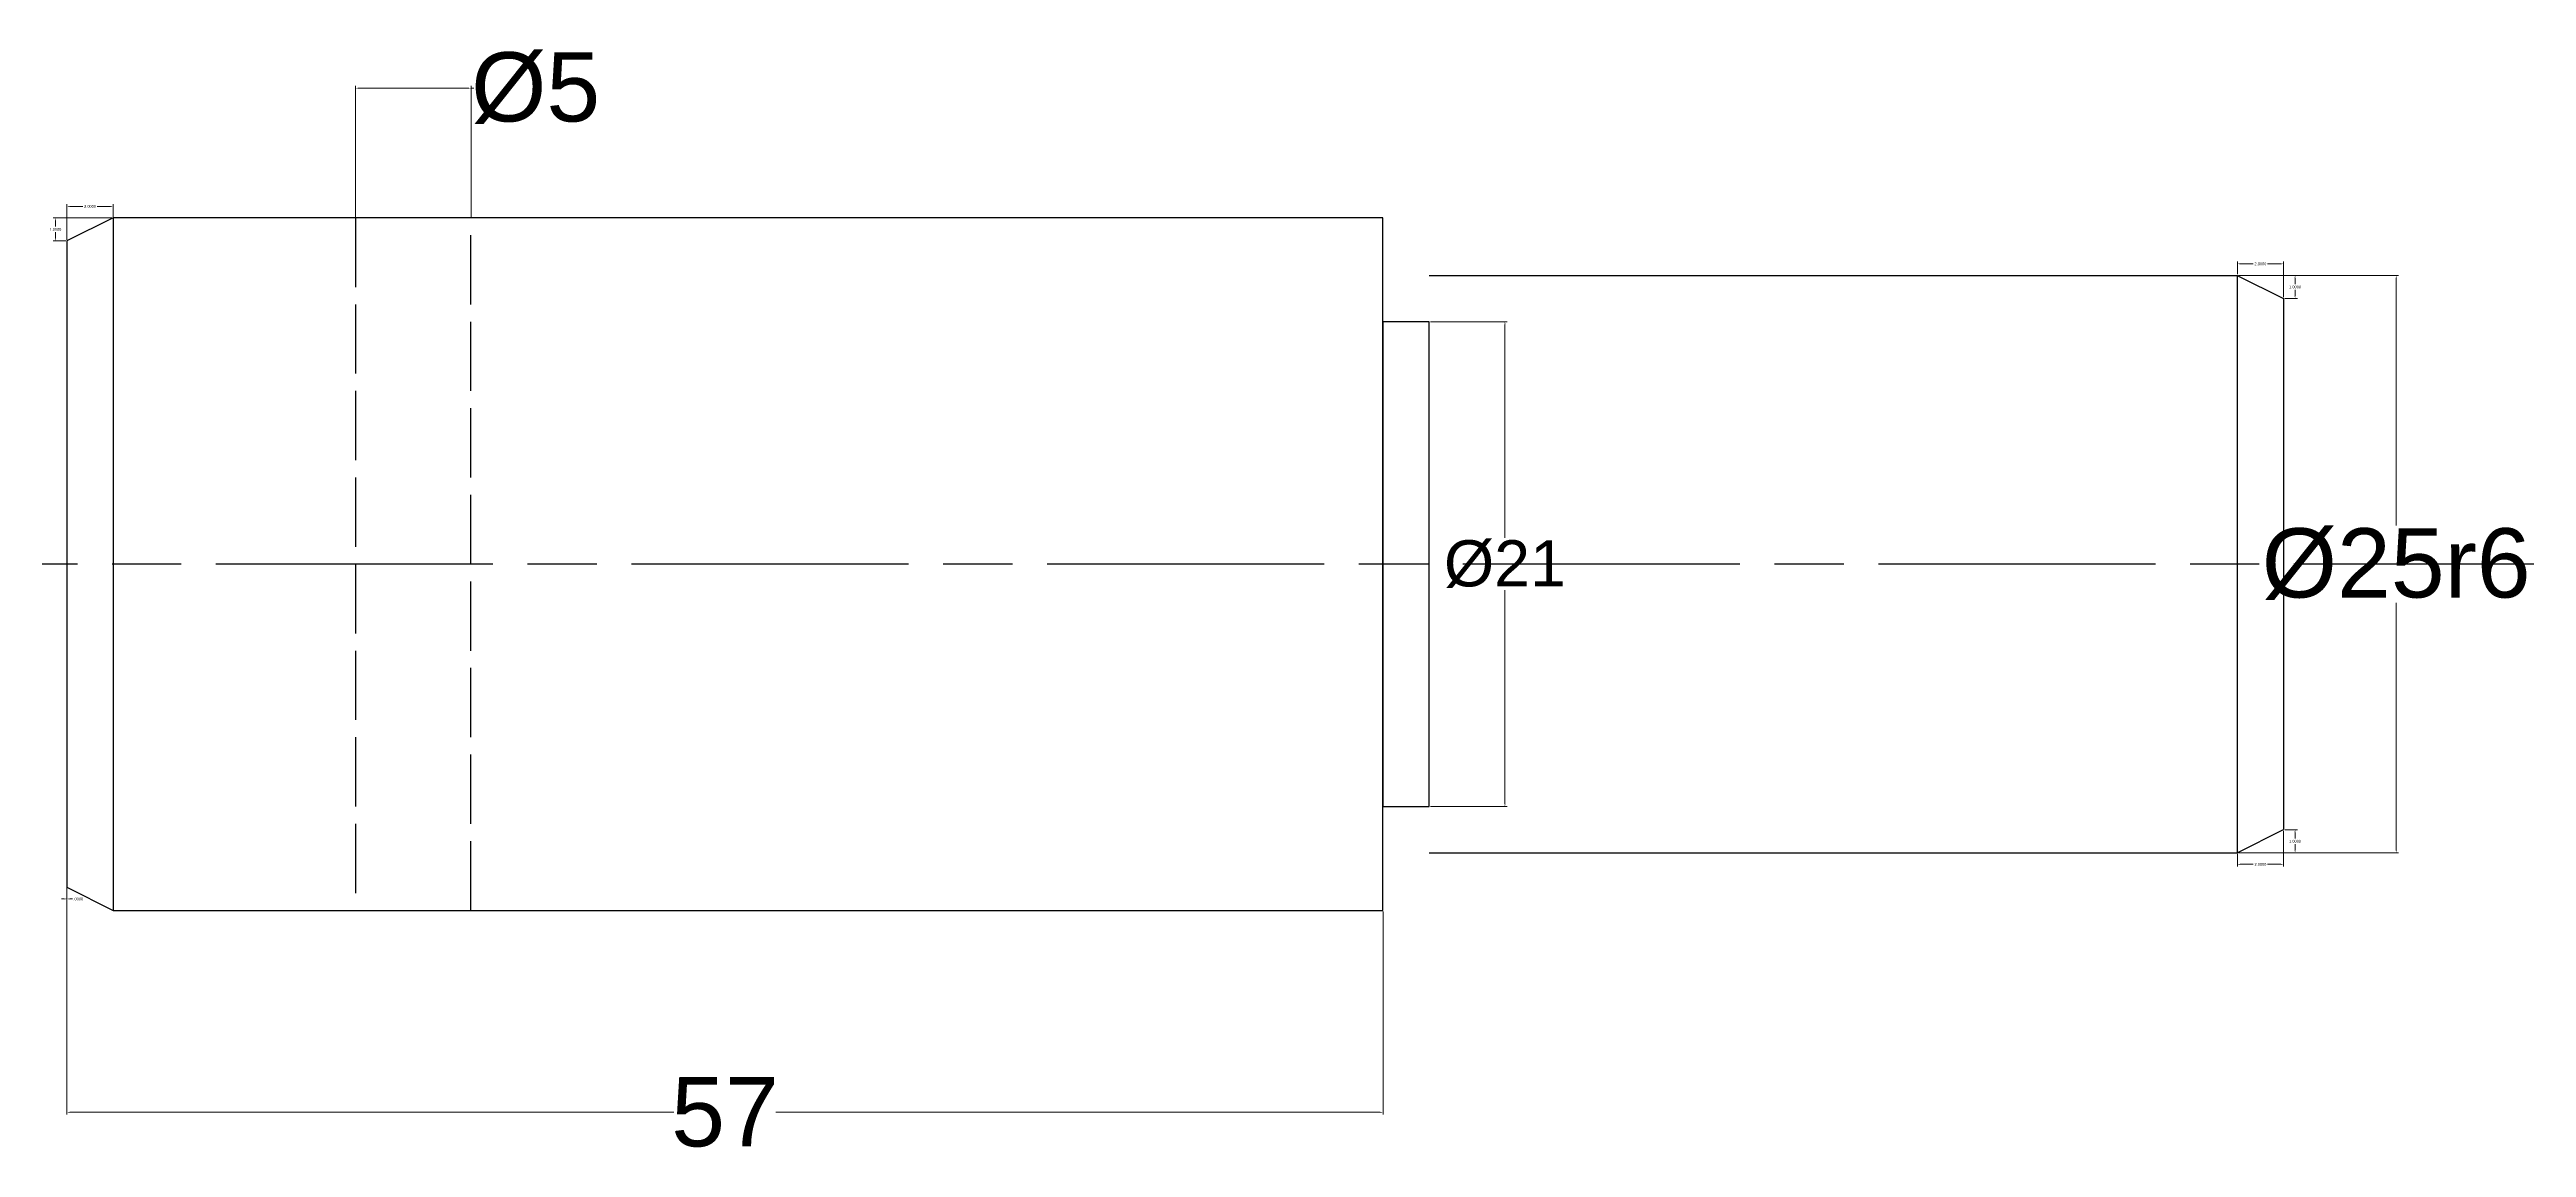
# Model space of a CAD drawing. Header units: inches. Extents: x -831 to 562, y -423 to 205.
# Drawn here: x 118.4 to 225.7, y 134.7 to 182.3 of the extents above; entities that cross this region are included whole.
import ezdxf

# ---------------------------------------------------------------- set-up
doc = ezdxf.new("R2010")
doc.units = ezdxf.units.IN
doc.header["$MEASUREMENT"] = 0
doc.linetypes.add('AM_ISO02W050x2', pattern=[3.75, 3, -0.75])
doc.linetypes.add('AM_ISO08W050', pattern=[18, 12, -1.5, 3, -1.5])
doc.layers.add('AM_5', color=3, linetype='Continuous', lineweight=15)
doc.styles.get("Standard").update_dxf_attribs({"font": 'arial.ttf'})
doc.dimstyles.new('AM_ANSI$0', dxfattribs={"dimtxt": 0.12, "dimasz": 0.12, "dimexe": 0.1, "dimexo": 0.05, "dimgap": 0.06, "dimtad": 0, "dimtih": 1, "dimtoh": 1, "dimdec": 4, "dimzin": 7, "dimdsep": 46, "dimtxsty": 'Standard', "dimcen": 0, "dimclrd": 256, "dimclre": 256, "dimclrt": 2, "dimadec": 0, "dimazin": 2, "dimtp": 0.1, "dimtm": 0.1, "dimtfac": 0.71, "dimtdec": 4, "dimtofl": 0, "dimtmove": 0, "dimatfit": 3, "dimfxl": 1, "dimtolj": 1, "dimtzin": 7, "dimlwd": -1, "dimlwe": -1, "dimarcsym": 1})

# ---------------------------------------------------------------- blocks, each defined once
blk = doc.blocks.new('*D17')
at = {"layer": 'AM_5', "linetype": 'ByBlock', "transparency": 16777216}
for p, q in [((213.13, 172.53), (213.13, 173.08)), ((213.25, 172.98), (213.82, 172.98)), ((215.01, 172.98), (214.44, 172.98)), ((215.13, 171.53), (215.13, 173.08))]:
    blk.add_line(p, q, dxfattribs=at)
at = {"layer": 'AM_5', "transparency": 16777216}
for points in [[(213.25, 173), (213.25, 172.96), (213.13, 172.98)], [(215.01, 173), (215.01, 172.96), (215.13, 172.98)]]:
    blk.add_solid(points, dxfattribs=at)
at = {"layer": 'Defpoints', "color": 0, "transparency": 16777216}
for p in [(213.13, 172.98), (213.13, 172.48), (215.13, 171.48)]:
    blk.add_point(p, dxfattribs=at)
at = {"layer": 'AM_5', "color": 2, "transparency": 16777216, "insert": (214.13, 172.98), "char_height": 0.12, "attachment_point": 5}
blk.add_mtext('\\A1;2.0000', dxfattribs=at)
blk = doc.blocks.new('*D18')
at = {"layer": 'AM_5', "linetype": 'ByBlock', "transparency": 16777216}
for p, q in [((213.18, 172.48), (215.73, 172.48)), ((215.63, 172.36), (215.63, 172.1)), ((215.63, 171.6), (215.63, 171.86)), ((215.18, 171.48), (215.73, 171.48))]:
    blk.add_line(p, q, dxfattribs=at)
at = {"layer": 'AM_5', "transparency": 16777216}
for points in [[(215.61, 172.36), (215.65, 172.36), (215.63, 172.48)], [(215.61, 171.6), (215.65, 171.6), (215.63, 171.48)]]:
    blk.add_solid(points, dxfattribs=at)
at = {"layer": 'Defpoints', "color": 0, "transparency": 16777216}
for p in [(213.13, 172.48), (215.13, 171.48), (215.63, 171.48)]:
    blk.add_point(p, dxfattribs=at)
at = {"layer": 'AM_5', "color": 2, "transparency": 16777216, "insert": (215.63, 171.98), "char_height": 0.12, "attachment_point": 5}
blk.add_mtext('\\A1;1.0000', dxfattribs=at)
blk = doc.blocks.new('*D19')
at = {"layer": 'AM_5', "linetype": 'ByBlock', "transparency": 16777216}
for p, q in [((215.13, 148.42), (215.13, 146.87)), ((213.13, 147.42), (213.13, 146.87)), ((213.25, 146.97), (213.82, 146.97)), ((215.01, 146.97), (214.44, 146.97))]:
    blk.add_line(p, q, dxfattribs=at)
at = {"layer": 'AM_5', "transparency": 16777216}
for points in [[(213.25, 146.99), (213.25, 146.95), (213.13, 146.97)], [(215.01, 146.99), (215.01, 146.95), (215.13, 146.97)]]:
    blk.add_solid(points, dxfattribs=at)
at = {"layer": 'Defpoints', "color": 0, "transparency": 16777216}
for p in [(215.13, 148.47), (213.13, 147.47), (213.13, 146.97)]:
    blk.add_point(p, dxfattribs=at)
at = {"layer": 'AM_5', "color": 2, "transparency": 16777216, "insert": (214.13, 146.97), "char_height": 0.12, "attachment_point": 5}
blk.add_mtext('\\A1;2.0000', dxfattribs=at)
blk = doc.blocks.new('*D20')
at = {"layer": 'AM_5', "linetype": 'ByBlock', "transparency": 16777216}
for p, q in [((215.18, 148.47), (215.73, 148.47)), ((215.63, 148.35), (215.63, 148.09)), ((213.18, 147.47), (215.73, 147.47)), ((215.63, 147.59), (215.63, 147.85))]:
    blk.add_line(p, q, dxfattribs=at)
at = {"layer": 'AM_5', "transparency": 16777216}
for points in [[(215.61, 148.35), (215.65, 148.35), (215.63, 148.47)], [(215.61, 147.59), (215.65, 147.59), (215.63, 147.47)]]:
    blk.add_solid(points, dxfattribs=at)
at = {"layer": 'Defpoints', "color": 0, "transparency": 16777216}
for p in [(215.13, 148.47), (215.63, 148.47), (213.13, 147.47)]:
    blk.add_point(p, dxfattribs=at)
at = {"layer": 'AM_5', "color": 2, "transparency": 16777216, "insert": (215.63, 147.97), "char_height": 0.12, "attachment_point": 5}
blk.add_mtext('\\A1;1.0000', dxfattribs=at)
blk = doc.blocks.new('*D29')
at = {"layer": 'AM_5', "linetype": 'ByBlock', "transparency": 16777216}
for p, q in [((119.13, 173.92), (119.13, 145.37)), ((119.13, 145.92), (119.13, 145.37)), ((119.01, 145.47), (118.89, 145.47)), ((119.25, 145.47), (119.37, 145.47))]:
    blk.add_line(p, q, dxfattribs=at)
at = {"layer": 'AM_5', "transparency": 16777216}
for points in [[(119.01, 145.49), (119.01, 145.45), (119.13, 145.47)], [(119.25, 145.49), (119.25, 145.45), (119.13, 145.47)]]:
    blk.add_solid(points, dxfattribs=at)
at = {"layer": 'Defpoints', "color": 0, "transparency": 16777216}
for p in [(119.13, 173.97), (119.13, 145.97), (119.13, 145.47)]:
    blk.add_point(p, dxfattribs=at)
at = {"layer": 'AM_5', "color": 2, "transparency": 16777216, "insert": (119.62, 145.47), "char_height": 0.12, "attachment_point": 5}
blk.add_mtext('\\A1;.0000', dxfattribs=at)
blk = doc.blocks.new('*D31')
at = {"layer": 'AM_5', "linetype": 'ByBlock', "transparency": 16777216}
for p, q in [((119.13, 174.02), (119.13, 175.57)), ((119.25, 175.47), (119.82, 175.47)), ((121.01, 175.47), (120.44, 175.47)), ((121.13, 175.02), (121.13, 175.57))]:
    blk.add_line(p, q, dxfattribs=at)
at = {"layer": 'AM_5', "transparency": 16777216}
for points in [[(119.25, 175.49), (119.25, 175.45), (119.13, 175.47)], [(121.01, 175.49), (121.01, 175.45), (121.13, 175.47)]]:
    blk.add_solid(points, dxfattribs=at)
at = {"layer": 'Defpoints', "color": 0, "transparency": 16777216}
for p in [(121.13, 175.47), (121.13, 174.97), (119.13, 173.97)]:
    blk.add_point(p, dxfattribs=at)
at = {"layer": 'AM_5', "color": 2, "transparency": 16777216, "insert": (120.13, 175.47), "char_height": 0.12, "attachment_point": 5}
blk.add_mtext('\\A1;2.0000', dxfattribs=at)
blk = doc.blocks.new('*D32')
at = {"layer": 'AM_5', "linetype": 'ByBlock', "transparency": 16777216}
for p, q in [((121.08, 174.97), (118.53, 174.97)), ((119.08, 173.97), (118.53, 173.97)), ((118.63, 174.85), (118.63, 174.6)), ((118.63, 174.09), (118.63, 174.35))]:
    blk.add_line(p, q, dxfattribs=at)
at = {"layer": 'AM_5', "transparency": 16777216}
for points in [[(118.61, 174.85), (118.65, 174.85), (118.63, 174.97)], [(118.61, 174.09), (118.65, 174.09), (118.63, 173.97)]]:
    blk.add_solid(points, dxfattribs=at)
at = {"layer": 'Defpoints', "color": 0, "transparency": 16777216}
for p in [(121.13, 174.97), (118.63, 173.97), (119.13, 173.97)]:
    blk.add_point(p, dxfattribs=at)
at = {"layer": 'AM_5', "color": 2, "transparency": 16777216, "insert": (118.63, 174.47), "char_height": 0.12, "attachment_point": 5}
blk.add_mtext('\\A1;1.0000', dxfattribs=at)
blk = doc.blocks.new('*D70')
at = {"layer": 'AM_5', "linetype": 'ByBlock', "transparency": 16777216}
for p, q in [((213.18, 172.48), (220.11, 172.48)), ((220.01, 172.36), (220.01, 161.65)), ((220.01, 147.59), (220.01, 158.3)), ((213.18, 147.47), (220.11, 147.47))]:
    blk.add_line(p, q, dxfattribs=at)
at = {"layer": 'AM_5', "transparency": 16777216}
for points in [[(219.99, 172.36), (220.03, 172.36), (220.01, 172.48)], [(219.99, 147.59), (220.03, 147.59), (220.01, 147.47)]]:
    blk.add_solid(points, dxfattribs=at)
at = {"layer": 'Defpoints', "color": 0, "transparency": 16777216}
for p in [(213.13, 172.48), (213.13, 147.47), (220.01, 147.47)]:
    blk.add_point(p, dxfattribs=at)
at = {"layer": 'AM_5', "color": 2, "transparency": 16777216, "insert": (220.01, 159.97), "char_height": 0.12, "attachment_point": 5}
blk.add_mtext('\\A1;{\\H3;%%C25r6}', dxfattribs=at)
blk = doc.blocks.new('*D71')
at = {"layer": 'AM_5', "linetype": 'ByBlock', "transparency": 16777216}
for p, q in [((178.18, 170.47), (181.51, 170.47)), ((181.41, 170.35), (181.41, 161.11)), ((181.41, 149.59), (181.41, 158.84)), ((178.18, 149.47), (181.51, 149.47))]:
    blk.add_line(p, q, dxfattribs=at)
at = {"layer": 'AM_5', "transparency": 16777216}
for points in [[(181.39, 170.35), (181.43, 170.35), (181.41, 170.47)], [(181.39, 149.59), (181.43, 149.59), (181.41, 149.47)]]:
    blk.add_solid(points, dxfattribs=at)
at = {"layer": 'Defpoints', "color": 0, "transparency": 16777216}
for p in [(178.13, 170.47), (178.13, 149.47), (181.41, 149.47)]:
    blk.add_point(p, dxfattribs=at)
at = {"layer": 'AM_5', "color": 2, "transparency": 16777216, "insert": (181.41, 159.97), "char_height": 0.12, "attachment_point": 5}
blk.add_mtext('\\A1;{\\H2;%%C21}', dxfattribs=at)
blk = doc.blocks.new('*D75')
at = {"layer": 'AM_5', "linetype": 'ByBlock', "transparency": 16777216}
for p, q in [((131.63, 175.02), (131.63, 180.69)), ((131.75, 180.59), (136.51, 180.59)), ((136.63, 175.02), (136.63, 180.69)), ((136.63, 180.59), (136.75, 180.59))]:
    blk.add_line(p, q, dxfattribs=at)
at = {"layer": 'AM_5', "transparency": 16777216}
for points in [[(131.75, 180.61), (131.75, 180.57), (131.63, 180.59)], [(136.51, 180.61), (136.51, 180.57), (136.63, 180.59)]]:
    blk.add_solid(points, dxfattribs=at)
at = {"layer": 'Defpoints', "color": 0, "transparency": 16777216}
for p in [(136.63, 180.59), (131.63, 174.97), (136.63, 174.97)]:
    blk.add_point(p, dxfattribs=at)
at = {"layer": 'AM_5', "color": 2, "transparency": 16777216, "insert": (139.43, 180.59), "char_height": 0.12, "attachment_point": 5}
blk.add_mtext('\\A1;{\\H3;%%C5}', dxfattribs=at)
blk = doc.blocks.new('*D76')
at = {"layer": 'AM_5', "linetype": 'ByBlock', "transparency": 16777216}
for p, q in [((119.13, 145.92), (119.13, 136.13)), ((176.13, 144.92), (176.13, 136.13)), ((119.25, 136.23), (145.42, 136.23)), ((176.01, 136.23), (149.83, 136.23))]:
    blk.add_line(p, q, dxfattribs=at)
at = {"layer": 'AM_5', "transparency": 16777216}
for points in [[(119.25, 136.25), (119.25, 136.21), (119.13, 136.23)], [(176.01, 136.25), (176.01, 136.21), (176.13, 136.23)]]:
    blk.add_solid(points, dxfattribs=at)
at = {"layer": 'Defpoints', "color": 0, "transparency": 16777216}
for p in [(119.13, 145.97), (176.13, 144.97), (119.13, 136.23)]:
    blk.add_point(p, dxfattribs=at)
at = {"layer": 'AM_5', "color": 2, "transparency": 16777216, "insert": (147.63, 136.23), "char_height": 0.12, "attachment_point": 5}
blk.add_mtext('\\A1;{\\H3;57}', dxfattribs=at)

msp = doc.modelspace()

# ---------------------------------------------------------------- linework, layer by layer
for p, q in [((121.12567, 174.97468), (121.12567, 144.97468)), ((119.12567, 173.97468), (119.12567, 145.97468)), ((178.12567, 172.47718), (213.12567, 172.47718)), ((213.12567, 172.47718), (215.12567, 171.47718)), ((213.12567, 172.47718), (213.12567, 147.47218)), ((215.12567, 171.47718), (215.12567, 148.47218)), ((213.12567, 147.47218), (215.12567, 148.47218)), ((178.12567, 147.47218), (213.12567, 147.47218))]:
    msp.add_line(p, q)
at = {"linetype": 'AM_ISO08W050'}
msp.add_xline((-37.91919, 159.97468), (-1, 0), dxfattribs=at)
for points in [[(176.12567, 174.97468), (121.12567, 174.97468), (119.12567, 173.97468), (119.12567, 145.97468), (121.12567, 144.97468), (176.12567, 144.97468)], [(178.12567, 170.47468), (176.12567, 170.47468), (176.12567, 149.47468), (178.12567, 149.47468)]]:
    msp.add_lwpolyline(points, close=True)
at = {"linetype": 'AM_ISO02W050x2'}
for points in [[(131.62567, 174.97468), (131.62567, 144.97468)], [(136.62567, 144.97468), (136.62567, 174.97468)]]:
    msp.add_lwpolyline(points, dxfattribs=at)

# ---------------------------------------------------------------- dimensions: what is measured, and where the dimension line sits
at = {"layer": 'AM_5'}
dim = msp.add_linear_dim(base=(136.62567, 180.58523), p1=(131.62567, 174.97468), p2=(136.62567, 174.97468), text='{\\H3;%%C5}', dimstyle='AM_ANSI$0', override={"dimpost": ''}, dxfattribs=at)
dim.commit()
dim.dimension.update_dxf_attribs({"geometry": '*D75', "text_midpoint": (139.4322, 180.58523)})
for base, p1, p2, angle, picture, middle in [((118.62567, 173.97468), (121.12567, 174.97468), (119.12567, 173.97468), 90, '*D32', (118.62567, 174.47468)), ((121.12567, 175.47468), (119.12567, 173.97468), (121.12567, 174.97468), 0, '*D31', (120.12567, 175.47468)), ((119.1256684386, 145.4746814386), (119.1256684386, 173.9746814386), (119.1256684386, 145.9746814386), 0, '*D29', (119.6237994072, 145.4746814386)), ((213.12567, 172.97718), (215.12567, 171.47718), (213.12567, 172.47718), 0, '*D17', (214.12567, 172.97718)), ((215.62567, 171.47718), (213.12567, 172.47718), (215.12567, 171.47718), 90, '*D18', (215.62567, 171.97718)), ((213.12567, 146.97218), (215.12567, 148.47218), (213.12567, 147.47218), 0, '*D19', (214.12567, 146.97218)), ((215.62567, 148.47218), (213.12567, 147.47218), (215.12567, 148.47218), 90, '*D20', (215.62567, 147.97218))]:
    dim = msp.add_linear_dim(base=base, p1=p1, p2=p2, angle=angle, dimstyle='AM_ANSI$0', dxfattribs=at)
    dim.commit()
    dim.dimension.update_dxf_attribs({"geometry": picture, "text_midpoint": middle})
for base, p1, p2, angle, text, picture, middle in [((220.01301, 147.47218), (213.12567, 172.47718), (213.12567, 147.47218), 90, '{\\H3;%%C25r6}', '*D70', (220.01301, 159.97468)), ((181.41029, 149.47468), (178.12567, 170.47468), (178.12567, 149.47468), 90, '{\\H2;%%C21}', '*D71', (181.41029, 159.97468)), ((119.12567, 136.22724), (176.12567, 144.97468), (119.12567, 145.97468), 0, '{\\H3;57}', '*D76', (147.62567, 136.22724))]:
    dim = msp.add_linear_dim(base=base, p1=p1, p2=p2, angle=angle, text=text, dimstyle='AM_ANSI$0', override={"dimpost": ''}, dxfattribs=at)
    dim.commit()
    dim.dimension.update_dxf_attribs({"geometry": picture, "text_midpoint": middle})

doc.saveas('drawing.dxf')
